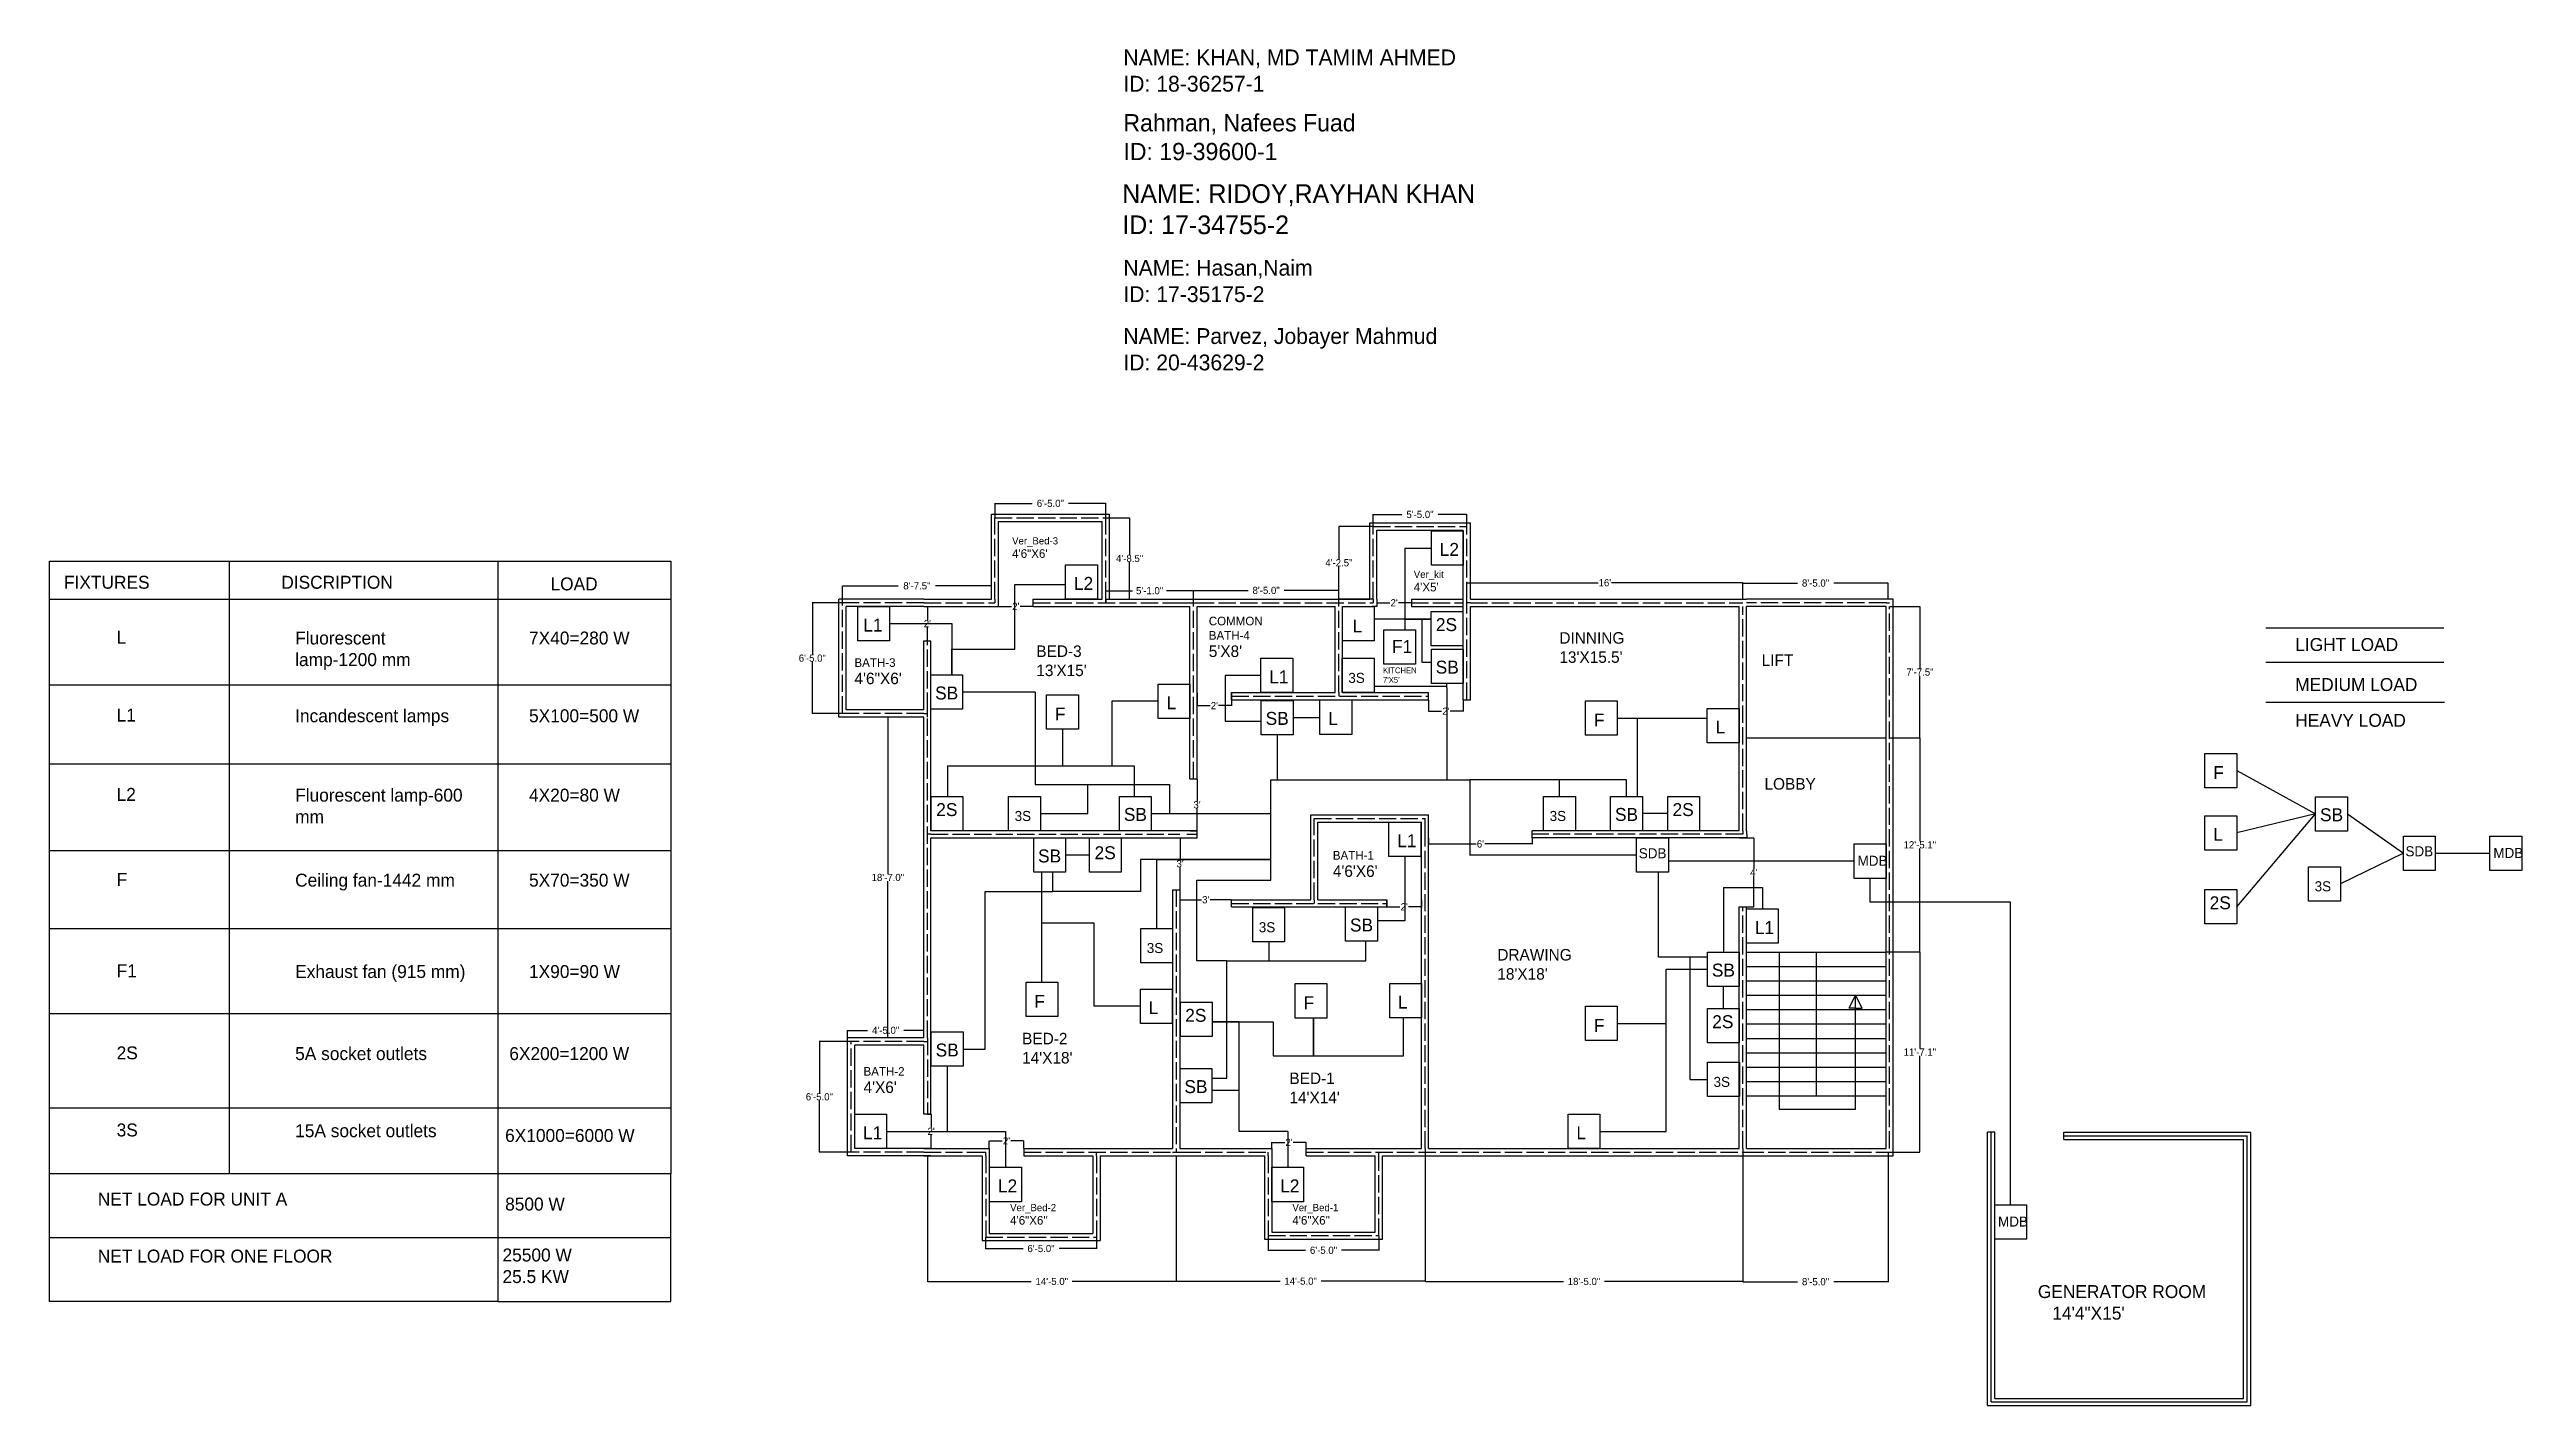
# Model space of a CAD drawing. Header units: inches. Extents: x -538 to 1182, y -126 to 817.
import ezdxf

# ---------------------------------------------------------------- set-up
doc = ezdxf.new("R2010")
doc.units = ezdxf.units.IN
doc.header["$MEASUREMENT"] = 0
doc.linetypes.add('ACAD_ISO02W100', pattern=[15, 12, -3])
doc.layers.add('Layer1', color=170, linetype='Continuous')
doc.dimstyles.get("Standard").update_dxf_attribs({"dimtxt": 5, "dimasz": 0.18, "dimexe": 0.18, "dimexo": 0.0625, "dimgap": 0.09, "dimtad": 0, "dimtih": 1, "dimtoh": 1, "dimdec": 1, "dimzin": 0, "dimdsep": 46, "dimlunit": 3, "dimtxsty": 'Standard', "dimcen": 0.09, "dimaunit": 1, "dimadec": 0, "dimazin": 0, "dimtfac": 1, "dimtdec": 1, "dimtofl": 0, "dimtmove": 0, "dimatfit": 3, "dimfxl": 1, "dimtolj": 1, "dimtzin": 0, "dimarcsym": 0})

msp = doc.modelspace()

# ---------------------------------------------------------------- texts
at = {"color": 0, "attachment_point": 1}
for s, insert, char_height, width in [('NAME: KHAN, MD TAMIM AHMED\\PID: 18-36257-1', (208.74, 816.73), 11, 289.5178), ('Rahman, Nafees Fuad\\PID: 19-39600-1', (208.78, 771.76), 12, 263.9504), ('NAME: RIDOY,RAYHAN KHAN\\PID: 17-34755-2', (207.96, 723), 13, 289.5178), ('NAME: Hasan,Naim\\PID: 17-35175-2', (208.74, 670.43), 11, 289.5178), ('NAME: Parvez, Jobayer Mahmud\\PID: 20-43629-2', (208.74, 622.95), 11, 313.6877), ('FIXTURES', (-527.79, 450.76), 9, 121.8168), ('DISCRIPTION', (-376.71, 450.76), 9, 121.8168), ('LOAD', (-189.54, 449.63), 9, 121.8168), ('L', (-491.19, 412.51), 9, 121.8168), ('Fluorescent lamp-1200 mm', (-367.07, 412), 9, 121.8168), ('7X40=280 W', (-204.48, 412), 9, 121.8168), ('L1', (-491.19, 358.45), 9, 121.8168), ('Incandescent lamps', (-367.07, 357.94), 9, 121.8168), ('5X100=500 W', (-204.48, 357.94), 9, 121.8168), ('L2', (-491.19, 303.28), 9, 121.8168), ('Fluorescent lamp-600 mm', (-367.07, 302.76), 9, 121.8168), ('4X20=80 W', (-204.48, 302.76), 9, 121.8168), ('F', (-491.19, 244.16), 9, 121.8168), ('Ceiling fan-1442 mm', (-367.07, 243.65), 9, 121.8168), ('5X70=350 W', (-204.48, 243.65), 9, 121.8168), ('F1', (-491.19, 180.62), 9, 121.8168), ('Exhaust fan (915 mm)', (-367.07, 180.11), 9, 121.8168), ('1X90=90 W', (-204.48, 180.11), 9, 121.8168), ('2S', (-491.19, 123.57), 9, 121.8168), ('5A socket outlets ', (-367.07, 123.06), 9, 121.8168), ('6X200=1200 W', (-218.19, 123.06), 9, 121.8168), ('3S', (-491.19, 69.95), 9, 121.8168), ('15A socket outlets ', (-367.07, 69.44), 9, 121.8168), ('6X1000=6000 W', (-221.09, 66.12), 9, 121.8168), ('NET LOAD FOR UNIT A ', (-504.28, 21.9), 9, 171.0252), ('8500 W', (-221.09, 18.42), 9, 121.8168), ('25500 W\\P25.5 KW', (-222.9, -16.98), 9, 121.8168), ('NET LOAD FOR ONE FLOOR', (-504.28, -17.74), 9, 207.7478)]:
    msp.add_mtext(s, dxfattribs=dict(at, insert=insert, char_height=char_height, width=width))
at = {"attachment_point": 1}
for s, insert, char_height, width in [('{\\H0.8333x;Ver_Bed-3}\\P4\'6"X6\'', (131.39, 477.57), 6, 23.5967), ("{\\H0.8333x;Ver_kit\\P}4'X5'", (410.66, 454.25), 6, 34.1369), ("{\\H0.75x;COMMON BATH-4}\\P5'X8'", (268.15, 422.31), 8, 33.2695), ("{\\C0;BED-3\\P13'X15'}", (148.22, 402.35), 8, 66.9062), ("DINNING\\P13'X15.5'", (511.89, 411.57), 8, 98.7848), ('LIFT', (652.55, 396.07), 8, 98.7848), ('LIGHT LOAD', (1023.49, 407.49), 9, 147.6951), ('{\\H0.75x;BATH-3}\\P4\'6"X6\'', (21.8, 393.42), 8, 22.7802), ('MEDIUM LOAD', (1023.49, 379.66), 9, 147.6951), ('HEAVY LOAD', (1023.49, 354.78), 9, 147.6951), ('LOBBY', (654.48, 310.09), 8, 98.7848), ("{\\H0.75x;BATH-1}\\P4'6'X6'", (354.39, 259.4), 8, 39.0072), ("BED-2\\P\\pt24;14'X18'", (138.35, 133), 8, 75.3564), ("{\\H0.75x;BATH-2}\\P4'X6'", (28.09, 109.18), 8, 36.3003), ("BED-1\\P14'X14'", (324.2, 105.36), 8, 67.4684), ('{\\H0.8333x;Ver_Bed-2\\P}4\'6"X6\'\'', (130.01, 13.97), 6, 32.2025), ('{\\H0.8333x;Ver_Bed-1\\P}4\'6"X6\'\'', (326.24, 13.97), 6, 32.2025), ('GENERATOR ROOM\\P   14\'4"X15\'', (844.56, -42.42), 9, 147.6951)]:
    msp.add_mtext(s, dxfattribs=dict(at, insert=insert, char_height=char_height, width=width))
at = {"insert": (389.25, 387.03), "char_height": 4, "width": 42.7322, "attachment_point": 1, "rotation": 0.00017}
msp.add_mtext("{\\C0;KITCHEN\\P7'X5'}", dxfattribs=at)
at = {"layer": 'Defpoints', "color": 0, "insert": (468.74, 191.28), "char_height": 8, "width": 154.5, "attachment_point": 1}
msp.add_mtext("DRAWING\\P18'X18'", dxfattribs=at)
at = {"layer": 'Layer1', "attachment_point": 1}
for s, insert, char_height, width in [('{\\C0;L2}', (428.7, 473.62), 9, 8.265), ('{\\C0;L2}', (174.35, 450), 9, 8.265), ('{\\C0;L1}', (27.94, 421.03), 9, 8.265), ('{\\C0;L}', (368.21, 420.37), 9, 8.265), ('{\\C0;2S}', (426.01, 421.33), 9, 14.5975), ('{\\C0;F1}', (395.51, 406.1), 9, 8.265), ('{\\C0;L1}', (310.14, 385), 9, 8.265), ('{\\C0;3S}', (365.14, 383.27), 7, 18.4274), ('{\\C0;SB}', (425.91, 391.75), 9, 8.265), ('{\\C0;SB}', (77.86, 373.78), 9, 8.265), ('{\\C0;L}', (238.73, 367.03), 9, 8.265), ('{\\C0;F}', (161.17, 359.18), 9, 8.265), ('{\\C0;SB}', (307.67, 356.11), 9, 8.265), ('{\\C0;L}', (351.19, 356.01), 9, 8.265), ('{\\C0;F}', (535.84, 355), 9, 8.265), ('{\\C0;L}', (620.53, 350.15), 9, 8.265), ('{\\C0;F}', (966.51, 318.41), 9, 8.265), ('{\\C0;2S}', (78.63, 292.72), 9, 14.5975), ('{\\C0;2S}', (590.56, 292.72), 9, 14.5975), ('{\\C0;3S}', (133.15, 287.27), 7, 18.4274), ('{\\C0;SB}', (209.06, 289.33), 9, 8.265), ('{\\C0;3S}', (505.11, 287.27), 7, 18.4274), ('{\\C0;SB}', (550.54, 289.33), 9, 8.265), ('{\\C0;L}', (966.51, 275.49), 9, 8.265), ('{\\C0;SB}', (1040.72, 289.1), 9, 8.265), ('{\\C0;SB}', (149.43, 260.47), 9, 8.265), ('{\\C0;2S}', (188.72, 262.72), 9, 14.5975), ('{\\C0;L1}', (399.14, 271.07), 9, 8.265), ('{\\C0;SDB}', (567.08, 261.35), 7, 8.265), ('{\\C0;SDB}', (1100.15, 262.74), 7, 8.265), ('{\\C0;MDB}', (1161.22, 261.57), 7, 8.265), ('{\\C0;MDB}', (719.2, 256.13), 7, 8.265), ('{\\C0;2S}', (963.98, 227.91), 9, 14.5975), ('{\\C0;3S}', (1036.98, 238.38), 7, 18.4274), ('{\\C0;3S}', (302.9, 209.91), 7, 18.4274), ('{\\C0;SB}', (366.28, 212.45), 9, 8.265), ('{\\C0;L1}', (647.79, 210.72), 9, 8.265), ('{\\C0;3S}', (225.03, 195.47), 7, 18.4274), ('{\\C0;SB}', (617.89, 181.09), 9, 8.265), ('{\\C0;F}', (146.9, 159.39), 9, 8.265), ('{\\C0;L}', (226.36, 155), 9, 8.265), ('{\\C0;F}', (333.99, 158.36), 9, 8.265), ('{\\C0;L}', (399.7, 158.87), 9, 8.265), ('{\\C0;2S}', (251.73, 149.66), 9, 14.5975), ('{\\C0;F}', (535.84, 142.67), 9, 8.265), ('{\\C0;2S}', (618.15, 145.23), 9, 14.5975), ('{\\C0;SB}', (78.23, 125.54), 9, 8.265), ('{\\C0;SB}', (251.17, 100.09), 9, 8.265), ('{\\C0;3S}', (619.08, 102.37), 7, 18.4274), ('{\\C0;L1}', (27.75, 68), 9, 8.265), ('{\\C0;L}', (523.73, 68), 9, 8.265), ('{\\C0;L2}', (121.53, 31.08), 9, 8.265), ('{\\C0;L2}', (317.76, 31.08), 9, 8.265), ('{\\C0;MDB}', (816.87, 5.28), 7, 8.265)]:
    msp.add_mtext(s, dxfattribs=dict(at, insert=insert, char_height=char_height, width=width))

# ---------------------------------------------------------------- blocks, each defined once
blk = doc.blocks.new('*D3')
at = {"color": 0, "lineweight": -2}
for p, q in [((72.6, 76.5), (75.3, 76.5)), ((75.1, 76.3), (75.1, 67.1)), ((72.6, 52.5), (75.3, 52.5)), ((75.1, 52.7), (75.1, 61.9))]:
    blk.add_line(p, q, dxfattribs=at)
at = {"color": 0}
for points in [[(75.1, 76.3), (75.2, 76.3), (75.1, 76.5)], [(75.1, 52.7), (75.2, 52.7), (75.1, 52.5)]]:
    blk.add_solid(points, dxfattribs=at)
at = {"layer": 'Defpoints', "color": 0}
for p in [(72.5, 76.5), (72.5, 52.5), (75.1, 52.5)]:
    blk.add_point(p, dxfattribs=at)
at = {"color": 0, "insert": (75.1, 64.5), "char_height": 5, "attachment_point": 5}
blk.add_mtext("\\A1;2'", dxfattribs=at)
blk = doc.blocks.new('*D5')
at = {"color": 0, "lineweight": -2}
for p, q in [((113, -9.1), (113, -17.2)), ((113.2, -17), (139, -17)), ((189.9, -17), (164.1, -17)), ((190, -9.1), (190, -17.2))]:
    blk.add_line(p, q, dxfattribs=at)
at = {"color": 0}
for points in [[(113.2, -16.9), (113.2, -17), (113, -17)], [(189.9, -16.9), (189.9, -17), (190, -17)]]:
    blk.add_solid(points, dxfattribs=at)
at = {"layer": 'Defpoints', "color": 0}
for p in [(113, -9), (190, -9), (190, -17)]:
    blk.add_point(p, dxfattribs=at)
at = {"color": 0, "insert": (151.5, -17), "char_height": 5, "attachment_point": 5}
blk.add_mtext('\\A1;6\'-5.0"', dxfattribs=at)
blk = doc.blocks.new('*D6')
at = {"color": 0, "lineweight": -2}
for p, q in [((19.4, 127), (-2.8, 127)), ((-2.6, 126.8), (-2.6, 91.1)), ((-2.6, 50.2), (-2.6, 85.9)), ((19.4, 50), (-2.8, 50))]:
    blk.add_line(p, q, dxfattribs=at)
at = {"color": 0}
for points in [[(-2.7, 126.8), (-2.6, 126.8), (-2.6, 127)], [(-2.7, 50.2), (-2.6, 50.2), (-2.6, 50)]]:
    blk.add_solid(points, dxfattribs=at)
at = {"layer": 'Defpoints', "color": 0}
for p in [(-2.6, 127), (19.5, 127), (19.5, 50)]:
    blk.add_point(p, dxfattribs=at)
at = {"color": 0, "insert": (-2.6, 88.5), "char_height": 5, "attachment_point": 5}
blk.add_mtext('\\A1;6\'-5.0"', dxfattribs=at)
blk = doc.blocks.new('*D12')
at = {"color": 0, "lineweight": -2}
for p, q in [((639.5, 49.9), (639.5, -40.1)), ((418.5, -39.9), (418.5, -39.7)), ((418.7, -39.9), (514.7, -39.9)), ((639.3, -39.9), (543.2, -39.9))]:
    blk.add_line(p, q, dxfattribs=at)
at = {"color": 0}
for points in [[(418.7, -39.9), (418.7, -40), (418.5, -39.9)], [(639.3, -39.9), (639.3, -40), (639.5, -39.9)]]:
    blk.add_solid(points, dxfattribs=at)
at = {"layer": 'Defpoints', "color": 0}
for p in [(639.5, 50), (418.5, -39.9), (418.5, -39.9)]:
    blk.add_point(p, dxfattribs=at)
at = {"color": 0, "insert": (529, -39.9), "char_height": 5, "attachment_point": 5}
blk.add_mtext('\\A1;18\'-5.0"', dxfattribs=at)
blk = doc.blocks.new('*D16')
at = {"color": 0, "lineweight": -2}
for p, q in [((17, 129.6), (17, 134.8)), ((17.2, 134.7), (30.9, 134.7)), ((69.8, 134.7), (56.1, 134.7)), ((70, 129.6), (70, 134.8))]:
    blk.add_line(p, q, dxfattribs=at)
at = {"color": 0}
for points in [[(17.2, 134.7), (17.2, 134.6), (17, 134.7)], [(69.8, 134.7), (69.8, 134.6), (70, 134.7)]]:
    blk.add_solid(points, dxfattribs=at)
at = {"layer": 'Defpoints', "color": 0}
for p in [(17, 129.5), (70, 134.7), (70, 129.5)]:
    blk.add_point(p, dxfattribs=at)
at = {"color": 0, "insert": (43.5, 134.7), "char_height": 5, "attachment_point": 5}
blk.add_mtext('\\A1;4\'-5.0"', dxfattribs=at)
blk = doc.blocks.new('*D17')
at = {"color": 0, "lineweight": -2}
for p, q in [((69.9, 352.5), (44.8, 352.5)), ((45, 352.3), (45, 243.6)), ((45, 129.7), (45, 238.4)), ((69.9, 129.5), (44.8, 129.5))]:
    blk.add_line(p, q, dxfattribs=at)
at = {"color": 0}
for points in [[(44.9, 352.3), (45, 352.3), (45, 352.5)], [(44.9, 129.7), (45, 129.7), (45, 129.5)]]:
    blk.add_solid(points, dxfattribs=at)
at = {"layer": 'Defpoints', "color": 0}
for p in [(45, 352.5), (70, 352.5), (70, 129.5)]:
    blk.add_point(p, dxfattribs=at)
at = {"color": 0, "insert": (45, 241), "char_height": 5, "attachment_point": 5}
blk.add_mtext('\\A1;18\'-7.0"', dxfattribs=at)
blk = doc.blocks.new('*D18')
at = {"color": 0, "lineweight": -2}
for p, q in [((13.4, 432), (-7.6, 432)), ((-7.5, 431.8), (-7.5, 396.1)), ((-7.5, 355.2), (-7.5, 390.9)), ((13.4, 355), (-7.6, 355))]:
    blk.add_line(p, q, dxfattribs=at)
at = {"color": 0}
for points in [[(-7.5, 431.8), (-7.4, 431.8), (-7.5, 432)], [(-7.5, 355.2), (-7.4, 355.2), (-7.5, 355)]]:
    blk.add_solid(points, dxfattribs=at)
at = {"layer": 'Defpoints', "color": 0}
for p in [(-7.5, 432), (13.5, 432), (13.5, 355)]:
    blk.add_point(p, dxfattribs=at)
at = {"color": 0, "insert": (-7.5, 393.5), "char_height": 5, "attachment_point": 5}
blk.add_mtext('\\A1;6\'-5.0"', dxfattribs=at)
blk = doc.blocks.new('*D19')
at = {"color": 0, "lineweight": -2}
for p, q in [((13.5, 432.1), (13.5, 443.9)), ((13.7, 443.8), (52.2, 443.8)), ((116.8, 443.8), (78.2, 443.8)), ((117, 434.6), (117, 443.9))]:
    blk.add_line(p, q, dxfattribs=at)
at = {"color": 0}
for points in [[(13.7, 443.8), (13.7, 443.7), (13.5, 443.8)], [(116.8, 443.8), (116.8, 443.7), (117, 443.8)]]:
    blk.add_solid(points, dxfattribs=at)
at = {"layer": 'Defpoints', "color": 0}
for p in [(13.5, 432), (117, 443.8), (117, 434.5)]:
    blk.add_point(p, dxfattribs=at)
at = {"color": 0, "insert": (65.2, 443.8), "char_height": 5, "attachment_point": 5}
blk.add_mtext('\\A1;8\'-7.5"', dxfattribs=at)
blk = doc.blocks.new('*D20')
at = {"color": 0, "lineweight": -2}
for p, q in [((119.5, 491.1), (119.5, 501.3)), ((119.7, 501.1), (145.4, 501.1)), ((196.3, 501.1), (170.6, 501.1)), ((196.5, 491.1), (196.5, 501.3))]:
    blk.add_line(p, q, dxfattribs=at)
at = {"color": 0}
for points in [[(119.7, 501.2), (119.7, 501.1), (119.5, 501.1)], [(196.3, 501.2), (196.3, 501.1), (196.5, 501.1)]]:
    blk.add_solid(points, dxfattribs=at)
at = {"layer": 'Defpoints', "color": 0}
for p in [(196.5, 501.1), (119.5, 491), (196.5, 491)]:
    blk.add_point(p, dxfattribs=at)
at = {"color": 0, "insert": (158, 501.1), "char_height": 5, "attachment_point": 5}
blk.add_mtext('\\A1;6\'-5.0"', dxfattribs=at)
blk = doc.blocks.new('*D21')
at = {"color": 0, "lineweight": -2}
for p, q in [((196.5, 432.1), (196.5, 440.6)), ((196.7, 440.4), (215.2, 440.4)), ((257.3, 440.4), (238.7, 440.4)), ((257.5, 432.1), (257.5, 440.6))]:
    blk.add_line(p, q, dxfattribs=at)
at = {"color": 0}
for points in [[(196.7, 440.4), (196.7, 440.4), (196.5, 440.4)], [(257.3, 440.4), (257.3, 440.4), (257.5, 440.4)]]:
    blk.add_solid(points, dxfattribs=at)
at = {"layer": 'Defpoints', "color": 0}
for p in [(196.5, 432), (257.5, 440.4), (257.5, 432)]:
    blk.add_point(p, dxfattribs=at)
at = {"color": 0, "insert": (227, 440.4), "char_height": 5, "attachment_point": 5}
blk.add_mtext('\\A1;5\'-1.0"', dxfattribs=at)
blk = doc.blocks.new('*D22')
at = {"color": 0, "lineweight": -2}
for p, q in [((196.6, 491), (213.3, 491)), ((213.1, 490.8), (213.1, 465.3)), ((213.1, 434.7), (213.1, 460.2)), ((196.6, 434.5), (213.3, 434.5))]:
    blk.add_line(p, q, dxfattribs=at)
at = {"color": 0}
for points in [[(213, 490.8), (213.1, 490.8), (213.1, 491)], [(213, 434.7), (213.1, 434.7), (213.1, 434.5)]]:
    blk.add_solid(points, dxfattribs=at)
at = {"layer": 'Defpoints', "color": 0}
for p in [(196.5, 491), (213.1, 491), (196.5, 434.5)]:
    blk.add_point(p, dxfattribs=at)
at = {"color": 0, "insert": (213.1, 462.8), "char_height": 5, "attachment_point": 5}
blk.add_mtext('\\A1;4\'-8.5"', dxfattribs=at)
blk = doc.blocks.new('*D23')
at = {"color": 0, "lineweight": -2}
for p, q in [((257.5, 434.6), (257.5, 440.8)), ((257.7, 440.6), (295.4, 440.6)), ((358.3, 440.6), (320.6, 440.6)), ((358.5, 432.1), (358.5, 440.8))]:
    blk.add_line(p, q, dxfattribs=at)
at = {"color": 0}
for points in [[(257.7, 440.7), (257.7, 440.6), (257.5, 440.6)], [(358.3, 440.7), (358.3, 440.6), (358.5, 440.6)]]:
    blk.add_solid(points, dxfattribs=at)
at = {"layer": 'Defpoints', "color": 0}
for p in [(257.5, 434.5), (358.5, 440.6), (358.5, 432)]:
    blk.add_point(p, dxfattribs=at)
at = {"color": 0, "insert": (308, 440.6), "char_height": 5, "attachment_point": 5}
blk.add_mtext('\\A1;8\'-5.0"', dxfattribs=at)
blk = doc.blocks.new('*D24')
at = {"color": 0, "lineweight": -2}
for p, q in [((382.4, 485), (358.5, 485)), ((358.6, 484.8), (358.6, 462.3)), ((358.6, 434.7), (358.6, 457.2)), ((382.4, 434.5), (358.5, 434.5))]:
    blk.add_line(p, q, dxfattribs=at)
at = {"color": 0}
for points in [[(358.6, 484.8), (358.7, 484.8), (358.6, 485)], [(358.6, 434.7), (358.7, 434.7), (358.6, 434.5)]]:
    blk.add_solid(points, dxfattribs=at)
at = {"layer": 'Defpoints', "color": 0}
for p in [(358.6, 485), (382.5, 485), (382.5, 434.5)]:
    blk.add_point(p, dxfattribs=at)
at = {"color": 0, "insert": (358.6, 459.8), "char_height": 5, "attachment_point": 5}
blk.add_mtext('\\A1;4\'-2.5"', dxfattribs=at)
blk = doc.blocks.new('*D25')
at = {"color": 0, "lineweight": -2}
for p, q in [((382.5, 484.9), (382.5, 493.6)), ((382.7, 493.4), (402.4, 493.4)), ((447.3, 493.4), (427.6, 493.4)), ((447.5, 484.9), (447.5, 493.6))]:
    blk.add_line(p, q, dxfattribs=at)
at = {"color": 0}
for points in [[(382.7, 493.4), (382.7, 493.4), (382.5, 493.4)], [(447.3, 493.4), (447.3, 493.4), (447.5, 493.4)]]:
    blk.add_solid(points, dxfattribs=at)
at = {"layer": 'Defpoints', "color": 0}
for p in [(382.5, 484.8), (447.5, 493.4), (447.5, 484.8)]:
    blk.add_point(p, dxfattribs=at)
at = {"color": 0, "insert": (415, 493.4), "char_height": 5, "attachment_point": 5}
blk.add_mtext('\\A1;5\'-5.0"', dxfattribs=at)
blk = doc.blocks.new('*D26')
at = {"color": 0, "lineweight": -2}
for p, q in [((255.1, 309.5), (260.2, 309.5)), ((260, 309.3), (260, 294.1)), ((260, 273.7), (260, 288.9)), ((255.1, 273.5), (260.2, 273.5))]:
    blk.add_line(p, q, dxfattribs=at)
at = {"color": 0}
for points in [[(260, 309.3), (260, 309.3), (260, 309.5)], [(260, 273.7), (260, 273.7), (260, 273.5)]]:
    blk.add_solid(points, dxfattribs=at)
at = {"layer": 'Defpoints', "color": 0}
for p in [(255, 309.5), (255, 273.5), (260, 273.5)]:
    blk.add_point(p, dxfattribs=at)
at = {"color": 0, "insert": (260, 291.5), "char_height": 5, "attachment_point": 5}
blk.add_mtext("\\A1;3'", dxfattribs=at)
blk = doc.blocks.new('*D27')
at = {"color": 0, "lineweight": -2}
for p, q in [((72.4, 429.5), (72.3, 429.5)), ((72.5, 429.3), (72.5, 420.1)), ((72.5, 405.7), (72.5, 414.9)), ((72.6, 405.5), (72.7, 405.5))]:
    blk.add_line(p, q, dxfattribs=at)
at = {"color": 0}
for points in [[(72.5, 429.3), (72.5, 429.3), (72.5, 429.5)], [(72.5, 405.7), (72.5, 405.7), (72.5, 405.5)]]:
    blk.add_solid(points, dxfattribs=at)
at = {"layer": 'Defpoints', "color": 0}
for p in [(72.5, 429.5), (72.5, 429.5), (72.5, 405.5)]:
    blk.add_point(p, dxfattribs=at)
at = {"color": 0, "insert": (72.5, 417.5), "char_height": 5, "attachment_point": 5}
blk.add_mtext("\\A1;2'", dxfattribs=at)
blk = doc.blocks.new('*D28')
at = {"color": 0, "lineweight": -2}
for p, q in [((122, 429.6), (122, 429.7)), ((122.2, 429.5), (131, 429.5)), ((145.8, 429.5), (137, 429.5)), ((146, 429.6), (146, 429.7))]:
    blk.add_line(p, q, dxfattribs=at)
at = {"color": 0}
for points in [[(122.2, 429.5), (122.2, 429.5), (122, 429.5)], [(145.8, 429.5), (145.8, 429.5), (146, 429.5)]]:
    blk.add_solid(points, dxfattribs=at)
at = {"layer": 'Defpoints', "color": 0}
for p in [(122, 429.5), (146, 429.5), (146, 429.5)]:
    blk.add_point(p, dxfattribs=at)
at = {"color": 0, "insert": (134, 429.5), "char_height": 5, "attachment_point": 5}
blk.add_mtext("\\A1;2'", dxfattribs=at)
blk = doc.blocks.new('*D29')
at = {"color": 0, "lineweight": -2}
for p, q in [((248, 225.4), (248, 225.3)), ((248.2, 225.5), (263, 225.5)), ((283.8, 225.5), (269, 225.5)), ((284, 225.4), (284, 225.3))]:
    blk.add_line(p, q, dxfattribs=at)
at = {"color": 0}
for points in [[(248.2, 225.5), (248.2, 225.5), (248, 225.5)], [(283.8, 225.5), (283.8, 225.5), (284, 225.5)]]:
    blk.add_solid(points, dxfattribs=at)
at = {"layer": 'Defpoints', "color": 0}
for p in [(248, 225.5), (248, 225.5), (284, 225.5)]:
    blk.add_point(p, dxfattribs=at)
at = {"color": 0, "insert": (266, 225.5), "char_height": 5, "attachment_point": 5}
blk.add_mtext("\\A1;3'", dxfattribs=at)
blk = doc.blocks.new('*D30')
at = {"color": 0, "lineweight": -2}
for p, q in [((392, 225.4), (392, 220.4)), ((416, 225.4), (416, 220.4)), ((392.2, 220.6), (401, 220.6)), ((415.8, 220.6), (407, 220.6))]:
    blk.add_line(p, q, dxfattribs=at)
at = {"color": 0}
for points in [[(392.2, 220.6), (392.2, 220.5), (392, 220.6)], [(415.8, 220.6), (415.8, 220.5), (416, 220.6)]]:
    blk.add_solid(points, dxfattribs=at)
at = {"layer": 'Defpoints', "color": 0}
for p in [(392, 225.5), (416, 225.5), (416, 220.6)]:
    blk.add_point(p, dxfattribs=at)
at = {"color": 0, "insert": (404, 220.6), "char_height": 5, "attachment_point": 5}
blk.add_mtext("\\A1;2'", dxfattribs=at)
blk = doc.blocks.new('*D31')
at = {"color": 0, "lineweight": -2}
for p, q in [((243.1, 268.5), (248.4, 268.5)), ((248.2, 268.3), (248.2, 253.1)), ((248.2, 232.7), (248.2, 247.9)), ((243.1, 232.5), (248.4, 232.5))]:
    blk.add_line(p, q, dxfattribs=at)
at = {"color": 0}
for points in [[(248.2, 268.3), (248.2, 268.3), (248.2, 268.5)], [(248.2, 232.7), (248.2, 232.7), (248.2, 232.5)]]:
    blk.add_solid(points, dxfattribs=at)
at = {"layer": 'Defpoints', "color": 0}
for p in [(243, 268.5), (248.2, 268.5), (243, 232.5)]:
    blk.add_point(p, dxfattribs=at)
at = {"color": 0, "insert": (248.2, 250.5), "char_height": 5, "attachment_point": 5}
blk.add_mtext("\\A1;3'", dxfattribs=at)
blk = doc.blocks.new('*D32')
at = {"color": 0, "lineweight": -2}
for p, q in [((260, 369.4), (260, 360.3)), ((284, 369.4), (284, 360.3)), ((260.2, 360.5), (269, 360.5)), ((283.8, 360.5), (275, 360.5))]:
    blk.add_line(p, q, dxfattribs=at)
at = {"color": 0}
for points in [[(260.2, 360.5), (260.2, 360.5), (260, 360.5)], [(283.8, 360.5), (283.8, 360.5), (284, 360.5)]]:
    blk.add_solid(points, dxfattribs=at)
at = {"layer": 'Defpoints', "color": 0}
for p in [(260, 369.5), (284, 369.5), (260, 360.5)]:
    blk.add_point(p, dxfattribs=at)
at = {"color": 0, "insert": (272, 360.5), "char_height": 5, "attachment_point": 5}
blk.add_mtext("\\A1;2'", dxfattribs=at)
blk = doc.blocks.new('*D33')
at = {"color": 0, "lineweight": -2}
for p, q in [((421, 364.4), (421, 356.4)), ((445, 364.4), (445, 356.4)), ((421.2, 356.6), (430, 356.6)), ((444.8, 356.6), (436, 356.6))]:
    blk.add_line(p, q, dxfattribs=at)
at = {"color": 0}
for points in [[(421.2, 356.6), (421.2, 356.6), (421, 356.6)], [(444.8, 356.6), (444.8, 356.6), (445, 356.6)]]:
    blk.add_solid(points, dxfattribs=at)
at = {"layer": 'Defpoints', "color": 0}
for p in [(421, 364.5), (445, 364.5), (445, 356.6)]:
    blk.add_point(p, dxfattribs=at)
at = {"color": 0, "insert": (433, 356.6), "char_height": 5, "attachment_point": 5}
blk.add_mtext("\\A1;2'", dxfattribs=at)
blk = doc.blocks.new('*D39')
at = {"color": 0, "lineweight": -2}
for p, q in [((72.5, 47.4), (72.5, -40.1)), ((245.5, 47.4), (245.5, -40.1)), ((72.7, -39.9), (144.7, -39.9)), ((245.3, -39.9), (173.2, -39.9))]:
    blk.add_line(p, q, dxfattribs=at)
at = {"color": 0}
for points in [[(72.7, -39.9), (72.7, -40), (72.5, -39.9)], [(245.3, -39.9), (245.3, -40), (245.5, -39.9)]]:
    blk.add_solid(points, dxfattribs=at)
at = {"layer": 'Defpoints', "color": 0}
for p in [(72.5, 47.5), (245.5, 47.5), (72.5, -39.9)]:
    blk.add_point(p, dxfattribs=at)
at = {"color": 0, "insert": (159, -39.9), "char_height": 5, "attachment_point": 5}
blk.add_mtext('\\A1;14\'-5.0"', dxfattribs=at)
blk = doc.blocks.new('*D42')
at = {"color": 0, "lineweight": -2}
for p, q in [((418.5, 49.9), (418.5, -39.9)), ((245.5, -39.8), (245.5, -39.9)), ((245.7, -39.7), (317.7, -39.7)), ((418.3, -39.7), (346.2, -39.7))]:
    blk.add_line(p, q, dxfattribs=at)
at = {"color": 0}
for points in [[(245.7, -39.7), (245.7, -39.8), (245.5, -39.7)], [(418.3, -39.7), (418.3, -39.8), (418.5, -39.7)]]:
    blk.add_solid(points, dxfattribs=at)
at = {"layer": 'Defpoints', "color": 0}
for p in [(418.5, 50), (245.5, -39.7), (418.5, -39.7)]:
    blk.add_point(p, dxfattribs=at)
at = {"color": 0, "insert": (332, -39.7), "char_height": 5, "attachment_point": 5}
blk.add_mtext('\\A1;14\'-5.0"', dxfattribs=at)
blk = doc.blocks.new('*D49')
at = {"color": 0, "lineweight": -2}
for p, q in [((740.5, 49.9), (740.5, -40.3)), ((639.5, -40), (639.5, -40.3)), ((639.7, -40.1), (677.4, -40.1)), ((740.3, -40.1), (702.6, -40.1))]:
    blk.add_line(p, q, dxfattribs=at)
at = {"color": 0}
for points in [[(639.7, -40.1), (639.7, -40.1), (639.5, -40.1)], [(740.3, -40.1), (740.3, -40.1), (740.5, -40.1)]]:
    blk.add_solid(points, dxfattribs=at)
at = {"layer": 'Defpoints', "color": 0}
for p in [(740.5, 50), (639.5, -39.9), (639.5, -40.1)]:
    blk.add_point(p, dxfattribs=at)
at = {"color": 0, "insert": (690, -40.1), "char_height": 5, "attachment_point": 5}
blk.add_mtext('\\A1;8\'-5.0"', dxfattribs=at)
blk = doc.blocks.new('*D53')
at = {"color": 0, "lineweight": -2}
for p, q in [((741.6, 429.5), (762.8, 429.5)), ((762.6, 429.3), (762.6, 386.4)), ((762.6, 338.2), (762.6, 381.2)), ((741.6, 338), (762.8, 338))]:
    blk.add_line(p, q, dxfattribs=at)
at = {"color": 0}
for points in [[(762.6, 429.3), (762.6, 429.3), (762.6, 429.5)], [(762.6, 338.2), (762.6, 338.2), (762.6, 338)]]:
    blk.add_solid(points, dxfattribs=at)
at = {"layer": 'Defpoints', "color": 0}
for p in [(741.5, 429.5), (741.5, 338), (762.6, 338)]:
    blk.add_point(p, dxfattribs=at)
at = {"color": 0, "insert": (762.6, 383.8), "char_height": 5, "attachment_point": 5}
blk.add_mtext('\\A1;7\'-7.5"', dxfattribs=at)
blk = doc.blocks.new('*D54')
at = {"color": 0, "lineweight": -2}
for p, q in [((762.5, 338.2), (762.3, 338.2)), ((762.5, 338), (762.5, 266.3)), ((762.5, 189.3), (762.5, 261.1)), ((739.1, 189.2), (762.6, 189.2))]:
    blk.add_line(p, q, dxfattribs=at)
at = {"color": 0}
for points in [[(762.4, 338), (762.5, 338), (762.5, 338.2)], [(762.4, 189.3), (762.5, 189.3), (762.5, 189.2)]]:
    blk.add_solid(points, dxfattribs=at)
at = {"layer": 'Defpoints', "color": 0}
for p in [(762.6, 338.2), (739, 189.2), (762.5, 189.2)]:
    blk.add_point(p, dxfattribs=at)
at = {"color": 0, "insert": (762.5, 263.7), "char_height": 5, "attachment_point": 5}
blk.add_mtext('\\A1;12\'-5.1"', dxfattribs=at)
blk = doc.blocks.new('*D55')
at = {"color": 0, "lineweight": -2}
for p, q in [((762.4, 189.2), (762.3, 189.2)), ((762.5, 189), (762.5, 122.2)), ((762.5, 50.2), (762.5, 117)), ((741.6, 50), (762.6, 50))]:
    blk.add_line(p, q, dxfattribs=at)
at = {"color": 0}
for points in [[(762.4, 189), (762.5, 189), (762.5, 189.2)], [(762.4, 50.2), (762.5, 50.2), (762.5, 50)]]:
    blk.add_solid(points, dxfattribs=at)
at = {"layer": 'Defpoints', "color": 0}
for p in [(762.5, 189.2), (762.5, 189.2), (741.5, 50)]:
    blk.add_point(p, dxfattribs=at)
at = {"color": 0, "insert": (762.5, 119.6), "char_height": 5, "attachment_point": 5}
blk.add_mtext('\\A1;11\'-7.1"', dxfattribs=at)
blk = doc.blocks.new('*D57')
at = {"color": 0, "lineweight": -2}
for p, q in [((309.4, -8.1), (309.4, -18.4)), ((386.4, -8.1), (386.4, -18.4)), ((309.6, -18.2), (335.3, -18.2)), ((386.2, -18.2), (360.5, -18.2))]:
    blk.add_line(p, q, dxfattribs=at)
at = {"color": 0}
for points in [[(309.6, -18.2), (309.6, -18.3), (309.4, -18.2)], [(386.2, -18.2), (386.2, -18.3), (386.4, -18.2)]]:
    blk.add_solid(points, dxfattribs=at)
at = {"layer": 'Defpoints', "color": 0}
for p in [(309.4, -8), (386.4, -8), (386.4, -18.2)]:
    blk.add_point(p, dxfattribs=at)
at = {"color": 0, "insert": (347.9, -18.2), "char_height": 5, "attachment_point": 5}
blk.add_mtext('\\A1;6\'-5.0"', dxfattribs=at)
blk = doc.blocks.new('*D58')
at = {"color": 0, "lineweight": -2}
for p, q in [((311.9, 52.6), (311.9, 57)), ((312.1, 56.8), (320.9, 56.8)), ((335.7, 56.8), (326.9, 56.8)), ((335.9, 52.6), (335.9, 57))]:
    blk.add_line(p, q, dxfattribs=at)
at = {"color": 0}
for points in [[(312.1, 56.8), (312.1, 56.8), (311.9, 56.8)], [(335.7, 56.8), (335.7, 56.8), (335.9, 56.8)]]:
    blk.add_solid(points, dxfattribs=at)
at = {"layer": 'Defpoints', "color": 0}
for p in [(311.9, 52.5), (335.9, 56.8), (335.9, 52.5)]:
    blk.add_point(p, dxfattribs=at)
at = {"color": 0, "insert": (323.9, 56.8), "char_height": 5, "attachment_point": 5}
blk.add_mtext("\\A1;2'", dxfattribs=at)
blk = doc.blocks.new('*D59')
at = {"color": 0, "lineweight": -2}
for p, q in [((115.5, 52.6), (115.5, 58)), ((115.7, 57.9), (124.5, 57.9)), ((139.4, 57.9), (130.6, 57.9)), ((139.5, 52.6), (139.5, 58))]:
    blk.add_line(p, q, dxfattribs=at)
at = {"color": 0}
for points in [[(115.7, 57.9), (115.7, 57.8), (115.5, 57.9)], [(139.4, 57.9), (139.4, 57.8), (139.5, 57.9)]]:
    blk.add_solid(points, dxfattribs=at)
at = {"layer": 'Defpoints', "color": 0}
for p in [(115.5, 52.5), (139.5, 57.9), (139.5, 52.5)]:
    blk.add_point(p, dxfattribs=at)
at = {"color": 0, "insert": (127.5, 57.9), "char_height": 5, "attachment_point": 5}
blk.add_mtext("\\A1;2'", dxfattribs=at)
blk = doc.blocks.new('*D61')
at = {"color": 0, "lineweight": -2}
for p, q in [((637.1, 268.5), (647.1, 268.5)), ((647, 268.3), (647, 247.1)), ((647, 220.7), (647, 241.9)), ((637.1, 220.5), (647.1, 220.5))]:
    blk.add_line(p, q, dxfattribs=at)
at = {"color": 0}
for points in [[(646.9, 268.3), (647, 268.3), (647, 268.5)], [(646.9, 220.7), (647, 220.7), (647, 220.5)]]:
    blk.add_solid(points, dxfattribs=at)
at = {"layer": 'Defpoints', "color": 0}
for p in [(637, 268.5), (647, 268.5), (637, 220.5)]:
    blk.add_point(p, dxfattribs=at)
at = {"color": 0, "insert": (647, 244.5), "char_height": 5, "attachment_point": 5}
blk.add_mtext("\\A1;4'", dxfattribs=at)
blk = doc.blocks.new('*D64')
at = {"color": 0, "lineweight": -2}
for p, q in [((639.5, 434.6), (639.5, 445.9)), ((639.7, 445.7), (677.4, 445.7)), ((740.3, 445.7), (702.6, 445.7)), ((740.4, 434.6), (740.4, 445.9))]:
    blk.add_line(p, q, dxfattribs=at)
at = {"color": 0}
for points in [[(639.7, 445.7), (639.7, 445.6), (639.5, 445.7)], [(740.3, 445.7), (740.3, 445.6), (740.4, 445.7)]]:
    blk.add_solid(points, dxfattribs=at)
at = {"layer": 'Defpoints', "color": 0}
for p in [(639.5, 434.5), (740.4, 445.7), (740.4, 434.5)]:
    blk.add_point(p, dxfattribs=at)
at = {"color": 0, "insert": (690, 445.7), "char_height": 5, "attachment_point": 5}
blk.add_mtext('\\A1;8\'-5.0"', dxfattribs=at)
blk = doc.blocks.new('*D65')
at = {"color": 0, "linetype": 'ACAD_ISO02W100', "lineweight": -2}
for p, q in [((385, 434.4), (385, 431.8)), ((385.2, 432), (394, 432)), ((408.8, 432), (400, 432)), ((409, 434.4), (409, 431.8))]:
    blk.add_line(p, q, dxfattribs=at)
at = {"color": 0, "linetype": 'ACAD_ISO02W100'}
for points in [[(385.2, 432), (385.2, 432), (385, 432)], [(408.8, 432), (408.8, 432), (409, 432)]]:
    blk.add_solid(points, dxfattribs=at)
at = {"layer": 'Defpoints', "color": 0, "linetype": 'ACAD_ISO02W100'}
for p in [(385, 434.5), (385, 432), (409, 434.5)]:
    blk.add_point(p, dxfattribs=at)
at = {"color": 0, "linetype": 'ACAD_ISO02W100', "insert": (397, 432), "char_height": 5, "attachment_point": 5}
blk.add_mtext("\\A1;2'", dxfattribs=at)
blk = doc.blocks.new('*D66')
at = {"color": 0, "lineweight": -2}
for p, q in [((421, 268.4), (421, 264.1)), ((421.2, 264.3), (454, 264.3)), ((492.8, 264.3), (460, 264.3)), ((493, 268.4), (493, 264.1))]:
    blk.add_line(p, q, dxfattribs=at)
at = {"color": 0}
for points in [[(421.2, 264.3), (421.2, 264.3), (421, 264.3)], [(492.8, 264.3), (492.8, 264.3), (493, 264.3)]]:
    blk.add_solid(points, dxfattribs=at)
at = {"layer": 'Defpoints', "color": 0}
for p in [(421, 268.5), (421, 264.3), (493, 268.5)]:
    blk.add_point(p, dxfattribs=at)
at = {"color": 0, "insert": (457, 264.3), "char_height": 5, "attachment_point": 5}
blk.add_mtext("\\A1;6'", dxfattribs=at)
blk = doc.blocks.new('*D68')
at = {"color": 0, "lineweight": -2}
for p, q in [((447.5, 442.1), (447.5, 446)), ((447.7, 445.9), (538.8, 445.9)), ((639.3, 445.9), (548.2, 445.9)), ((639.5, 445.7), (639.5, 446))]:
    blk.add_line(p, q, dxfattribs=at)
at = {"color": 0}
for points in [[(447.7, 445.9), (447.7, 445.8), (447.5, 445.9)], [(639.3, 445.9), (639.3, 445.8), (639.5, 445.9)]]:
    blk.add_solid(points, dxfattribs=at)
at = {"layer": 'Defpoints', "color": 0}
for p in [(447.5, 442), (639.5, 445.9), (639.5, 445.7)]:
    blk.add_point(p, dxfattribs=at)
at = {"color": 0, "insert": (543.5, 445.9), "char_height": 5, "attachment_point": 5}
blk.add_mtext("\\A1;16'", dxfattribs=at)

# ---------------------------------------------------------------- dimensions: what is measured, and where the dimension line sits
at = {"color": 0}
for base, p1, p2, picture, middle in [((196.49, 501.15), (119.49, 491.01), (196.49, 491.01), '*D20', (157.99, 501.15)), ((447.49, 493.4), (382.49, 484.83), (447.49, 484.83), '*D25', (414.99, 493.4)), ((116.99, 443.76), (13.49, 432.01), (116.99, 434.51), '*D19', (65.24, 443.76)), ((145.99, 429.51), (121.99, 429.51), (145.99, 429.51), '*D28', (133.99, 429.51)), ((257.49, 440.42), (196.49, 432.01), (257.49, 432.01), '*D21', (226.99, 440.42)), ((358.49, 440.62), (257.49, 434.51), (358.49, 432.01), '*D23', (307.99, 440.62)), ((259.99, 360.48), (283.99, 369.51), (259.99, 369.51), '*D32', (271.99, 360.48)), ((444.99, 356.59), (420.99, 364.51), (444.99, 364.51), '*D33', (432.99, 356.59)), ((247.99, 225.51), (283.99, 225.51), (247.99, 225.51), '*D29', (265.99, 225.51)), ((415.99, 220.57), (391.99, 225.51), (415.99, 225.51), '*D30', (403.99, 220.57)), ((69.99, 134.67), (16.99, 129.51), (69.99, 129.51), '*D16', (43.49, 134.67)), ((418.49, -39.93), (639.49, 50.01), (418.49, -39.93), '*D12', (528.99, -39.93)), ((639.49, -40.11), (740.51, 50.01), (639.49, -39.93), '*D49', (690, -40.11)), ((190.05, -16.97), (113.05, -8.99), (190.05, -8.99), '*D5', (151.55, -16.97))]:
    dim = msp.add_linear_dim(base=base, p1=p1, p2=p2, dimstyle='Standard', dxfattribs=at)
    dim.commit()
    dim.dimension.update_dxf_attribs({"geometry": picture, "text_midpoint": middle})
for base, p1, p2, picture, middle in [((213.07, 491.01), (196.49, 434.51), (196.49, 491.01), '*D22', (213.07, 462.76)), ((358.64, 485.01), (382.49, 434.51), (382.49, 485.01), '*D24', (358.64, 459.76)), ((-7.45, 432.01), (13.49, 355.01), (13.49, 432.01), '*D18', (-7.45, 393.51)), ((72.49, 429.51), (72.49, 405.51), (72.49, 429.51), '*D27', (72.49, 417.51)), ((762.59, 338.03), (741.49, 429.51), (741.49, 338.03), '*D53', (762.59, 383.77)), ((44.96, 352.51), (69.99, 129.51), (69.99, 352.51), '*D17', (44.96, 241.01)), ((762.46, 189.15), (762.56, 338.21), (738.99, 189.15), '*D54', (762.46, 263.68)), ((259.99, 273.51), (254.99, 309.51), (254.99, 273.51), '*D26', (259.99, 291.51)), ((248.21, 268.51), (242.99, 232.51), (242.99, 268.51), '*D31', (248.21, 250.51)), ((762.46, 189.15), (741.49, 50.01), (762.46, 189.15), '*D55', (762.46, 119.58)), ((-2.65, 127.01), (19.49, 50.01), (19.49, 127.01), '*D6', (-2.65, 88.51)), ((75.14, 52.51), (72.49, 76.51), (72.49, 52.51), '*D3', (75.14, 64.51))]:
    dim = msp.add_linear_dim(base=base, p1=p1, p2=p2, angle=90, dimstyle='Standard', dxfattribs=at)
    dim.commit()
    dim.dimension.update_dxf_attribs({"geometry": picture, "text_midpoint": middle})
for base, p1, p2, picture, middle in [((639.49, 445.86), (447.49, 442.01), (639.49, 445.68), '*D68', (543.49, 445.86)), ((740.45, 445.68), (639.49, 434.51), (740.45, 434.51), '*D64', (689.97, 445.68)), ((420.99, 264.3), (492.99, 268.51), (420.99, 268.51), '*D66', (456.99, 264.3)), ((139.55, 57.85), (115.55, 52.51), (139.55, 52.51), '*D59', (127.55, 57.85)), ((335.88, 56.79), (311.88, 52.51), (335.88, 52.51), '*D58', (323.88, 56.79)), ((72.49, -39.93), (245.49, 47.51), (72.49, 47.51), '*D39', (158.99, -39.93)), ((418.49, -39.75), (245.49, -39.75), (418.49, 50.01), '*D42', (331.99, -39.75)), ((386.38, -18.23), (309.38, -7.99), (386.38, -7.99), '*D57', (347.88, -18.23))]:
    dim = msp.add_linear_dim(base=base, p1=p1, p2=p2, dimstyle='Standard')
    dim.commit()
    dim.dimension.update_dxf_attribs({"geometry": picture, "text_midpoint": middle})
at = {"linetype": 'ACAD_ISO02W100'}
dim = msp.add_linear_dim(base=(384.99, 432.01), p1=(408.99, 434.51), p2=(384.99, 434.51), dimstyle='Standard', dxfattribs=at)
dim.commit()
dim.dimension.update_dxf_attribs({"geometry": '*D65', "text_midpoint": (396.99, 432.01)})
dim = msp.add_linear_dim(base=(646.96, 268.51), p1=(636.99, 220.51), p2=(636.99, 268.51), angle=90, dimstyle='Standard')
dim.commit()
dim.dimension.update_dxf_attribs({"geometry": '*D61', "text_midpoint": (646.96, 244.51)})

# ---------------------------------------------------------------- linework, layer by layer
for p, q in [((116.99, 493.51), (198.99, 493.51)), ((116.99, 434.51), (116.99, 493.51)), ((121.99, 488.51), (193.99, 488.51)), ((121.99, 429.51), (121.99, 488.51)), ((193.99, 434.51), (193.99, 488.51)), ((198.99, 434.51), (198.99, 493.51)), ((379.99, 487.51), (449.99, 487.51)), ((379.99, 434.51), (379.99, 487.51)), ((384.99, 482.51), (444.99, 482.51)), ((384.99, 434.51), (384.99, 482.51)), ((444.99, 434.51), (444.99, 482.51)), ((447.49, 482.51), (447.49, 485.01)), ((449.99, 434.51), (449.99, 487.51)), ((10.99, 352.51), (10.99, 434.51)), ((69.99, 434.51), (10.99, 434.51)), ((69.99, 434.51), (116.99, 434.51)), ((116.99, 432.01), (119.49, 432.01)), ((119.49, 434.51), (119.49, 432.01)), ((145.99, 434.51), (193.99, 434.51)), ((145.99, 429.51), (145.99, 434.51)), ((196.49, 434.51), (196.49, 432.01)), ((198.99, 434.51), (247.99, 434.51)), ((247.99, 434.51), (259.99, 434.51)), ((247.99, 432.01), (259.99, 432.01)), ((257.49, 429.51), (257.49, 432.01)), ((259.99, 434.51), (379.99, 434.51)), ((358.49, 429.51), (358.49, 432.01)), ((382.49, 434.51), (382.49, 432.01)), ((384.99, 434.51), (384.99, 429.51)), ((408.99, 434.51), (444.99, 434.51)), ((408.99, 434.51), (408.99, 429.51)), ((444.99, 364.51), (444.99, 434.51)), ((449.99, 432.01), (447.49, 432.01)), ((449.99, 434.51), (641.99, 434.51)), ((15.99, 357.51), (15.99, 429.51)), ((69.99, 429.51), (15.99, 429.51)), ((69.99, 429.51), (121.99, 429.51)), ((145.99, 429.51), (247.99, 429.51)), ((247.99, 429.51), (254.99, 429.51)), ((254.99, 309.51), (254.99, 429.51)), ((259.99, 309.51), (259.99, 429.51)), ((259.99, 429.51), (355.99, 429.51)), ((355.99, 369.51), (355.99, 429.51)), ((360.99, 369.51), (360.99, 429.51)), ((360.99, 429.51), (381.39, 429.51)), ((384.99, 429.51), (381.39, 429.51)), ((408.99, 429.51), (444.99, 429.51)), ((449.99, 364.51), (449.99, 429.51)), ((449.99, 429.51), (636.99, 429.51)), ((636.99, 273.51), (636.99, 429.51)), ((641.99, 273.51), (641.99, 429.51)), ((69.99, 357.51), (69.99, 405.51)), ((69.99, 405.51), (69.99, 405.51)), ((69.99, 405.51), (74.99, 405.51)), ((74.99, 273.51), (74.99, 405.51)), ((283.99, 364.51), (283.99, 369.51)), ((283.99, 369.51), (355.99, 369.51)), ((283.99, 364.51), (420.99, 364.51)), ((358.49, 369.51), (358.49, 367.01)), ((360.99, 369.51), (420.99, 369.51)), ((420.99, 364.51), (420.99, 369.51)), ((444.99, 364.51), (449.99, 364.51)), ((69.99, 352.51), (10.99, 352.51)), ((69.99, 357.51), (15.99, 357.51)), ((69.99, 355.01), (72.49, 355.01)), ((69.99, 129.51), (69.99, 352.51)), ((72.49, 352.51), (72.49, 357.51)), ((254.99, 309.51), (259.99, 309.51)), ((338.99, 284.51), (420.99, 284.51)), ((338.99, 273.51), (338.99, 284.51)), ((343.99, 279.51), (415.99, 279.51)), ((343.99, 273.51), (343.99, 279.51)), ((415.99, 273.51), (415.99, 279.51)), ((420.99, 273.51), (420.99, 284.51)), ((74.99, 271.01), (72.49, 271.01)), ((259.99, 273.51), (74.99, 273.51)), ((74.99, 268.51), (259.99, 268.51)), ((74.99, 268.51), (247.99, 268.51)), ((74.99, 76.51), (74.99, 268.51)), ((247.99, 268.51), (259.99, 268.51)), ((252.89, 271.01), (259.99, 271.01)), ((259.99, 268.51), (259.99, 273.51)), ((338.99, 225.51), (338.99, 273.51)), ((343.99, 225.51), (343.99, 273.51)), ((415.99, 52.51), (415.99, 273.51)), ((420.99, 52.51), (420.99, 273.51)), ((492.99, 268.51), (492.99, 273.51)), ((636.99, 273.51), (492.99, 273.51)), ((642.1, 268.51), (492.99, 268.51)), ((639.49, 273.51), (639.49, 271.01)), ((641.99, 273.51), (642.1, 268.51)), ((642.1, 273.51), (641.99, 273.51)), ((642.1, 271.01), (642.05, 271.01)), ((242.99, 232.51), (247.99, 232.51)), ((242.99, 232.51), (242.99, 52.51)), ((247.99, 232.51), (247.99, 52.51)), ((283.99, 225.51), (338.99, 225.51)), ((283.99, 220.51), (283.99, 225.51)), ((341.49, 225.51), (341.49, 223.01)), ((343.99, 225.51), (391.99, 225.51)), ((391.99, 220.51), (391.99, 225.51)), ((283.99, 220.51), (391.99, 220.51)), ((636.99, 220.51), (641.99, 220.51)), ((636.99, 220.51), (641.99, 220.51)), ((636.99, 220.51), (641.99, 220.51)), ((636.99, 52.51), (636.99, 220.51)), ((641.99, 52.51), (641.99, 220.51)), ((16.99, 47.51), (16.99, 129.51)), ((69.99, 129.51), (16.99, 129.51)), ((21.99, 52.51), (21.99, 124.51)), ((69.99, 124.51), (21.99, 124.51)), ((69.99, 127.01), (72.49, 127.01)), ((69.99, 76.51), (69.99, 124.51)), ((74.99, 76.51), (69.99, 76.51)), ((74.99, 52.51), (21.99, 52.51)), ((69.99, 52.51), (115.55, 52.51)), ((115.55, 52.51), (115.55, -6.49)), ((139.55, 52.51), (242.99, 52.51)), ((139.55, 52.51), (139.55, 47.51)), ((245.49, 52.51), (245.49, 50.01)), ((418.49, 52.51), (418.49, 50.01)), ((420.99, 52.51), (636.99, 52.51)), ((639.49, 52.51), (639.49, 50.01)), ((809.56, -126.15), (809.56, 63.85)), ((814.56, 63.85), (809.56, 63.85)), ((812.06, 61.35), (812.06, 63.85)), ((812.06, -123.65), (812.06, 61.35)), ((814.56, 58.85), (814.56, 63.85)), ((814.56, -121.15), (814.56, 58.85)), ((862.56, 63.85), (992.56, 63.85)), ((862.56, 58.85), (862.56, 63.85)), ((862.56, 61.35), (990.06, 61.35)), ((862.56, 58.85), (987.56, 58.85)), ((987.56, -121.15), (987.56, 58.85)), ((990.06, -123.65), (990.06, 61.35)), ((992.56, -126.15), (992.56, 63.85)), ((21.99, 47.51), (16.99, 47.51)), ((74.99, 47.51), (21.99, 47.51)), ((69.99, 47.51), (110.55, 47.51)), ((110.55, 50.01), (113.05, 50.01)), ((110.55, 47.51), (110.55, -11.49)), ((113.05, 47.51), (113.05, 50.01)), ((139.55, 47.51), (187.55, 47.51)), ((187.55, 47.51), (187.55, -6.49)), ((190.05, 47.51), (190.05, 50.01)), ((192.55, 47.51), (247.99, 47.51)), ((192.55, 47.51), (192.55, -11.49)), ((242.99, 50.01), (250.71, 50.01)), ((351.49, 50.01), (353.99, 50.01)), ((353.99, 47.51), (383.88, 47.51)), ((388.88, 47.51), (641.99, 47.51)), ((110.55, -11.49), (192.55, -11.49)), ((115.55, -6.49), (187.55, -6.49)), ((809.56, -126.15), (992.56, -126.15)), ((812.06, -123.65), (990.06, -123.65)), ((814.56, -121.15), (987.56, -121.15))]:
    msp.add_line(p, q)
at = {"linetype": 'ACAD_ISO02W100'}
for p, q in [((119.49, 491.01), (196.49, 491.01)), ((119.49, 434.51), (119.49, 491.01)), ((196.49, 434.51), (196.49, 491.01)), ((382.49, 485.01), (447.49, 485.01)), ((382.49, 434.51), (382.49, 485.01)), ((447.49, 434.51), (447.49, 482.51)), ((13.49, 355.01), (13.49, 432.01)), ((69.99, 432.01), (13.49, 432.01)), ((69.99, 432.01), (116.99, 432.01)), ((145.99, 432.01), (247.99, 432.01)), ((259.99, 432.01), (379.99, 432.01)), ((379.99, 432.01), (382.49, 432.01)), ((408.99, 432.01), (444.99, 432.01)), ((447.49, 364.51), (447.49, 434.51)), ((449.99, 432.01), (639.49, 432.01)), ((257.49, 309.51), (257.49, 429.51)), ((358.49, 369.51), (358.49, 429.51)), ((639.49, 273.51), (639.49, 429.51)), ((72.49, 357.51), (72.49, 405.51)), ((283.99, 367.01), (420.99, 367.01)), ((69.99, 355.01), (13.49, 355.01)), ((72.49, 129.51), (72.49, 352.51)), ((341.49, 282.01), (418.49, 282.01)), ((341.49, 273.51), (341.49, 282.01)), ((418.49, 273.51), (418.49, 282.01)), ((74.99, 271.01), (247.99, 271.01)), ((341.49, 225.51), (341.49, 273.51)), ((418.49, 52.51), (418.49, 273.51)), ((639.49, 271.01), (492.99, 271.01)), ((245.49, 232.51), (245.49, 52.51)), ((283.99, 223.01), (391.99, 223.01)), ((639.49, 52.51), (639.49, 220.51)), ((19.49, 50.01), (19.49, 127.01)), ((69.99, 127.01), (19.49, 127.01)), ((72.49, 129.51), (72.49, 76.51)), ((69.99, 50.01), (19.49, 50.01)), ((69.99, 50.01), (110.55, 50.01)), ((113.05, 47.51), (113.05, -8.99)), ((139.55, 50.01), (242.99, 50.01)), ((190.05, 47.51), (190.05, -8.99)), ((353.99, 50.01), (641.99, 50.01)), ((113.05, -8.99), (190.05, -8.99))]:
    msp.add_line(p, q, dxfattribs=at)
at = {"color": 1}
for p, q in [((404.34, 470.08), (422.91, 470.08)), ((404.34, 470.08), (404.34, 420.66)), ((133.3, 444.78), (168.55, 444.78)), ((133.3, 399.7), (133.3, 444.78)), ((46.17, 417.56), (89.59, 417.56)), ((89.59, 417.56), (89.59, 381.84)), ((404.34, 420.66), (383.12, 420.66)), ((404.34, 420.66), (422.74, 420.66)), ((422.74, 420.66), (404.34, 420.66)), ((404.34, 420.66), (404.34, 413.22)), ((416.37, 420.66), (416.37, 390.82)), ((1002.98, 414.48), (1126.76, 414.48)), ((89.59, 381.84), (89.59, 399.7)), ((89.59, 399.7), (133.3, 399.7)), ((304.34, 381.45), (279.5, 381.45)), ((279.5, 381.45), (279.5, 349.68)), ((416.37, 390.82), (422.87, 390.82)), ((232.94, 363.49), (200.69, 363.49)), ((200.69, 363.49), (200.69, 318.74)), ((166.43, 344.13), (166.43, 318.74)), ((279.5, 349.68), (304.64, 349.68)), ((326.76, 352.23), (345.39, 352.23)), ((552.16, 351.88), (614.74, 351.88)), ((566.03, 351.88), (566.03, 297.4)), ((86.41, 318.74), (216.17, 318.74)), ((86.41, 318.74), (86.41, 297.4)), ((216.17, 318.74), (216.17, 297.4)), ((982.83, 315.3), (1037.69, 285.22)), ((587.29, 285.45), (569.63, 285.45)), ((1037.69, 285.22), (982.83, 271.95)), ((982.83, 220.64), (1037.69, 285.22)), ((152.16, 168.21), (152.16, 244.65)), ((185.16, 256.58), (168.52, 256.58)), ((404.4, 255.58), (404.4, 210.77)), ((625.92, 234.02), (625.92, 189.15)), ((625.92, 234.02), (653.05, 234.02)), ((653.05, 234.02), (653.05, 219.12)), ((188.35, 209.31), (152.16, 209.31)), ((188.35, 151.45), (188.35, 209.31)), ((404.4, 210.77), (385.36, 210.77)), ((586.11, 64.45), (586.11, 177.21)), ((586.11, 177.21), (614.86, 177.21)), ((625.93, 149.9), (625.93, 165.27)), ((220.56, 151.45), (188.35, 151.45)), ((289.26, 140.72), (270.57, 140.72)), ((270.57, 140.72), (289.26, 140.72)), ((289.26, 92.95), (289.26, 140.72)), ((289.26, 140.72), (312.83, 140.72)), ((312.83, 140.72), (312.83, 117)), ((340.93, 117), (340.93, 143.3)), ((340.93, 143.3), (340.93, 117)), ((403.42, 117), (403.42, 143.38)), ((552.16, 139.56), (586.11, 139.56)), ((86.26, 109.72), (86.26, 64.45)), ((312.83, 117), (340.93, 117)), ((340.93, 117), (403.42, 117)), ((289.26, 92.95), (270.26, 92.95)), ((289.26, 64.45), (289.26, 92.95)), ((44.07, 64.45), (84.43, 64.45)), ((84.43, 64.45), (86.26, 64.45)), ((86.26, 64.45), (126.79, 64.45)), ((126.79, 64.45), (126.79, 39.48)), ((323.02, 64.45), (289.26, 64.45)), ((323.02, 64.45), (323.02, 39.48)), ((540.05, 64.45), (586.11, 64.45))]:
    msp.add_line(p, q, dxfattribs=at)
at = {"color": 0}
for p, q in [((-537.89, 434.51), (-537.89, 460.85)), ((-537.89, 460.85), (-412.86, 460.85)), ((-412.86, 460.85), (-412.86, 182.95)), ((-412.86, 460.85), (-226.26, 460.85)), ((-226.26, 460.85), (-226.26, 184.75)), ((-226.26, 460.85), (-105.92, 460.85)), ((-105.92, 460.85), (-105.92, 434.51)), ((-537.89, 434.51), (-105.92, 434.51)), ((-537.89, 34.94), (-537.89, 434.51)), ((-105.92, 434.51), (-105.92, 170.76)), ((743.99, 434.51), (641.99, 434.51)), ((738.99, 432.01), (741.49, 432.01)), ((743.99, 47.51), (743.99, 434.51)), ((738.99, 429.51), (641.99, 429.51)), ((738.99, 52.51), (738.99, 429.51)), ((-537.89, 375.05), (-105.92, 375.05)), ((641.99, 338.03), (738.99, 338.03)), ((-537.89, 320.04), (-105.92, 320.04)), ((-537.89, 259.8), (-105.92, 259.8)), ((-537.89, 205.45), (-105.92, 205.45)), ((641.99, 189.15), (738.99, 189.15)), ((664.75, 189.15), (664.75, 79.89)), ((690.49, 189.15), (690.49, 89.15)), ((-412.86, 182.95), (-412.86, 45.25)), ((-226.26, 184.75), (-226.26, 40.07)), ((641.99, 179.15), (738.99, 179.15)), ((-105.92, 170.76), (-105.92, 34.94)), ((641.99, 169.15), (738.99, 169.15)), ((641.99, 159.15), (738.99, 159.15)), ((717.72, 159.15), (713.12, 150.2)), ((717.72, 79.89), (717.72, 159.15)), ((722.33, 150.2), (717.72, 159.15)), ((-537.89, 146.51), (-105.92, 146.51)), ((641.99, 149.15), (738.99, 149.15)), ((641.99, 139.15), (738.99, 139.15)), ((717.72, 150.2), (713.12, 150.2)), ((717.72, 150.2), (722.33, 150.2)), ((641.99, 129.15), (738.99, 129.15)), ((641.99, 119.15), (738.99, 119.15)), ((641.99, 109.15), (738.99, 109.15)), ((641.99, 99.15), (738.99, 99.15)), ((641.99, 89.15), (738.99, 89.15)), ((-537.89, 80.95), (-105.92, 80.95)), ((664.75, 79.89), (717.72, 79.89)), ((247.99, 52.51), (311.88, 52.51)), ((311.88, 52.51), (311.88, 47.51)), ((335.88, 52.51), (415.99, 52.51)), ((335.88, 47.51), (335.88, 52.51)), ((641.99, 52.51), (738.99, 52.51)), ((-105.92, 34.94), (-537.89, 34.94)), ((-537.89, -53.7), (-537.89, 34.94)), ((-412.86, 45.25), (-412.86, 34.94)), ((-226.26, 40.07), (-226.26, 34.94)), ((-226.26, 34.94), (-226.26, -53.7)), ((-105.92, -53.7), (-105.92, 34.94)), ((247.99, 47.51), (306.88, 47.51)), ((306.88, 47.51), (306.88, -10.49)), ((309.38, 47.51), (309.38, 50.01)), ((311.88, 47.51), (311.88, -5.49)), ((335.88, 47.51), (353.99, 47.51)), ((383.88, -5.49), (383.88, 47.51)), ((386.38, 47.51), (386.38, 50.01)), ((388.88, -10.49), (388.88, 47.51)), ((641.99, 47.51), (743.99, 47.51)), ((-537.89, -9.38), (-105.92, -9.38)), ((306.88, -10.49), (388.88, -10.49)), ((311.88, -5.49), (383.88, -5.49)), ((-226.26, -53.7), (-537.89, -53.7)), ((-226.26, -53.7), (-105.92, -53.7))]:
    msp.add_line(p, q, dxfattribs=at)
at = {"color": 0, "linetype": 'ACAD_ISO02W100'}
for p, q in [((738.99, 432.01), (641.99, 432.01)), ((741.49, 52.51), (741.49, 429.51)), ((250.71, 50.01), (309.38, 50.01)), ((309.38, 47.51), (309.38, -7.99)), ((335.88, 50.01), (351.49, 50.01)), ((386.38, -7.99), (386.38, 47.51)), ((641.99, 50.01), (741.49, 50.01)), ((309.38, -7.99), (386.38, -7.99))]:
    msp.add_line(p, q, dxfattribs=at)
at = {"color": 5}
for p, q in [((1002.98, 390.79), (1126.76, 390.79)), ((147.53, 369.9), (96.94, 369.9)), ((147.53, 369.9), (147.53, 305.55)), ((433.76, 373.75), (383.2, 373.75)), ((433.66, 372.9), (433.66, 375.93)), ((433.66, 372.9), (433.66, 308.91)), ((315.7, 340.29), (315.7, 308.91)), ((147.53, 305.55), (184.03, 305.55)), ((184.03, 285.45), (184.03, 305.55)), ((184.03, 305.55), (240.72, 305.55)), ((240.72, 305.55), (240.72, 285.45)), ((311.22, 239.06), (311.22, 308.91)), ((311.22, 308.91), (449.64, 308.91)), ((449.64, 308.91), (449.64, 256.4)), ((558.57, 308.91), (449.64, 308.91)), ((512, 297.4), (512, 308.91)), ((558.57, 297.4), (558.57, 308.91)), ((151.1, 285.45), (184.03, 285.45)), ((228.15, 285.45), (311.22, 285.45)), ((1059.8, 285.22), (1098.73, 257.8)), ((159.77, 231.33), (159.77, 244.65)), ((311.22, 253.62), (220.73, 253.62)), ((220.73, 253.62), (220.73, 231.33)), ((231.92, 205.6), (231.92, 253.62)), ((231.92, 253.62), (311.22, 253.62)), ((565.53, 256.55), (449.64, 256.55)), ((580.9, 185.67), (580.9, 244.61)), ((1098.73, 257.8), (1054.94, 236.56)), ((112.69, 121.66), (112.69, 231.33)), ((112.69, 231.33), (159.77, 231.33)), ((220.73, 231.33), (159.77, 231.33)), ((259.93, 183.07), (259.93, 239.06)), ((259.93, 239.06), (311.22, 239.06)), ((309.8, 196.15), (309.8, 183.07)), ((377.42, 183.07), (377.42, 196.63)), ((280.67, 183.07), (259.93, 183.07)), ((280.67, 101.52), (280.67, 183.07)), ((280.67, 183.07), (377.42, 183.07)), ((588.18, 185.67), (580.9, 185.67)), ((594.8, 185.67), (588.18, 185.67)), ((614.86, 185.67), (594.8, 185.67)), ((602.93, 100.56), (602.93, 185.67)), ((97.32, 121.66), (112.69, 121.66)), ((270.26, 101.52), (280.67, 101.52)), ((602.93, 100.56), (614.92, 100.56))]:
    msp.add_line(p, q, dxfattribs=at)
at = {"color": 2}
for p, q in [((1002.98, 362.96), (1127.36, 362.96)), ((716.87, 252.36), (587.65, 252.36)), ((1120.85, 257.8), (1158.9, 257.8)), ((727.93, 223.87), (727.93, 240.41)), ((817.35, 223.87), (727.93, 223.87)), ((825.6, 223.87), (817.35, 223.87)), ((825.6, 13.45), (825.6, 223.87))]:
    msp.add_line(p, q, dxfattribs=at)
for points in [[(422.91, 482.02), (445.02, 482.02), (445.02, 458.13), (422.91, 458.13)], [(168.55, 458.4), (190.67, 458.4), (190.67, 434.51), (168.55, 434.51)], [(24.05, 429.5), (46.17, 429.5), (46.17, 405.62), (24.05, 405.62)], [(361, 429.51), (383.12, 429.51), (383.12, 405.63), (361, 405.63)], [(389.82, 413.22), (411.94, 413.22), (411.94, 389.34), (389.82, 389.34)], [(422.74, 426.01), (444.86, 426.01), (444.86, 402.12), (422.74, 402.12)], [(422.87, 399.81), (444.99, 399.81), (444.99, 375.93), (422.87, 375.93)], [(74.82, 381.84), (96.94, 381.84), (96.94, 357.96), (74.82, 357.96)], [(304.34, 393.4), (326.46, 393.4), (326.46, 369.51), (304.34, 369.51)], [(360.97, 393.4), (383.09, 393.4), (383.09, 369.51), (360.97, 369.51)], [(155.37, 368.01), (177.49, 368.01), (177.49, 344.13), (155.37, 344.13)], [(232.94, 375.43), (255.05, 375.43), (255.05, 351.55), (232.94, 351.55)], [(304.64, 364.17), (326.76, 364.17), (326.76, 340.29), (304.64, 340.29)], [(345.39, 364.41), (367.51, 364.41), (367.51, 340.53), (345.39, 340.53)], [(530.04, 363.83), (552.16, 363.83), (552.16, 339.94), (530.04, 339.94)], [(614.74, 358.55), (636.85, 358.55), (636.85, 334.67), (614.74, 334.67)], [(960.71, 327.24), (982.83, 327.24), (982.83, 303.36), (960.71, 303.36)], [(75.08, 297.4), (97.2, 297.4), (97.2, 273.51), (75.08, 273.51)], [(128.98, 297.4), (151.1, 297.4), (151.1, 273.51), (128.98, 273.51)], [(206.03, 297.4), (228.15, 297.4), (228.15, 273.51), (206.03, 273.51)], [(500.94, 297.4), (523.06, 297.4), (523.06, 273.51), (500.94, 273.51)], [(547.51, 297.4), (569.63, 297.4), (569.63, 273.51), (547.51, 273.51)], [(587.29, 297.4), (609.41, 297.4), (609.41, 273.51), (587.29, 273.51)], [(1037.69, 297.16), (1059.8, 297.16), (1059.8, 273.28), (1037.69, 273.28)], [(393.34, 279.46), (415.46, 279.46), (415.46, 255.58), (393.34, 255.58)], [(960.71, 283.89), (982.83, 283.89), (982.83, 260.01), (960.71, 260.01)], [(146.4, 268.54), (168.52, 268.54), (168.52, 244.65), (146.4, 244.65)], [(185.16, 268.53), (207.28, 268.53), (207.28, 244.64), (185.16, 244.64)], [(565.53, 268.5), (587.65, 268.5), (587.65, 244.61), (565.53, 244.61)], [(716.87, 264.3), (738.99, 264.3), (738.99, 240.41), (716.87, 240.41)], [(1098.73, 269.74), (1120.85, 269.74), (1120.85, 245.85), (1098.73, 245.85)], [(1158.9, 269.74), (1181.02, 269.74), (1181.02, 245.85), (1158.9, 245.85)], [(1032.82, 248.51), (1054.94, 248.51), (1054.94, 224.62), (1032.82, 224.62)], [(960.71, 232.58), (982.83, 232.58), (982.83, 208.7), (960.71, 208.7)], [(298.74, 220.04), (320.86, 220.04), (320.86, 196.15), (298.74, 196.15)], [(363.25, 220.52), (385.36, 220.52), (385.36, 196.63), (363.25, 196.63)], [(641.99, 219.12), (664.11, 219.12), (664.11, 195.23), (641.99, 195.23)], [(220.86, 205.6), (242.98, 205.6), (242.98, 181.71), (220.86, 181.71)], [(614.86, 189.15), (636.98, 189.15), (636.98, 165.27), (614.86, 165.27)], [(141.1, 168.21), (163.22, 168.21), (163.22, 144.33), (141.1, 144.33)], [(220.56, 163.4), (242.68, 163.4), (242.68, 139.51), (220.56, 139.51)], [(328.19, 167.19), (350.31, 167.19), (350.31, 143.3), (328.19, 143.3)], [(393.9, 167.27), (416.02, 167.27), (416.02, 143.38), (393.9, 143.38)], [(248.45, 154.34), (270.57, 154.34), (270.57, 130.45), (248.45, 130.45)], [(530.04, 151.5), (552.16, 151.5), (552.16, 127.61), (530.04, 127.61)], [(614.87, 149.9), (636.99, 149.9), (636.99, 126.02), (614.87, 126.02)], [(75.2, 133.6), (97.32, 133.6), (97.32, 109.72), (75.2, 109.72)], [(248.14, 108.16), (270.26, 108.16), (270.26, 84.27), (248.14, 84.27)], [(614.92, 112.5), (637.04, 112.5), (637.04, 88.61), (614.92, 88.61)], [(21.95, 76.4), (44.07, 76.4), (44.07, 52.51), (21.95, 52.51)], [(517.93, 76.4), (540.05, 76.4), (540.05, 52.51), (517.93, 52.51)], [(115.73, 39.48), (137.85, 39.48), (137.85, 15.59), (115.73, 15.59)], [(311.96, 39.48), (334.08, 39.48), (334.08, 15.59), (311.96, 15.59)], [(814.54, 13.45), (836.66, 13.45), (836.66, -10.44), (814.54, -10.44)]]:
    msp.add_lwpolyline(points, close=True)

msp.set_redraw_order([(e.dxf.handle, doc.entitydb.next_handle()) for e in msp.query("TEXT MTEXT ATTDEF DIMENSION ARC_DIMENSION")])  # texts and dimensions are drawn at this point

doc.saveas('drawing.dxf')
